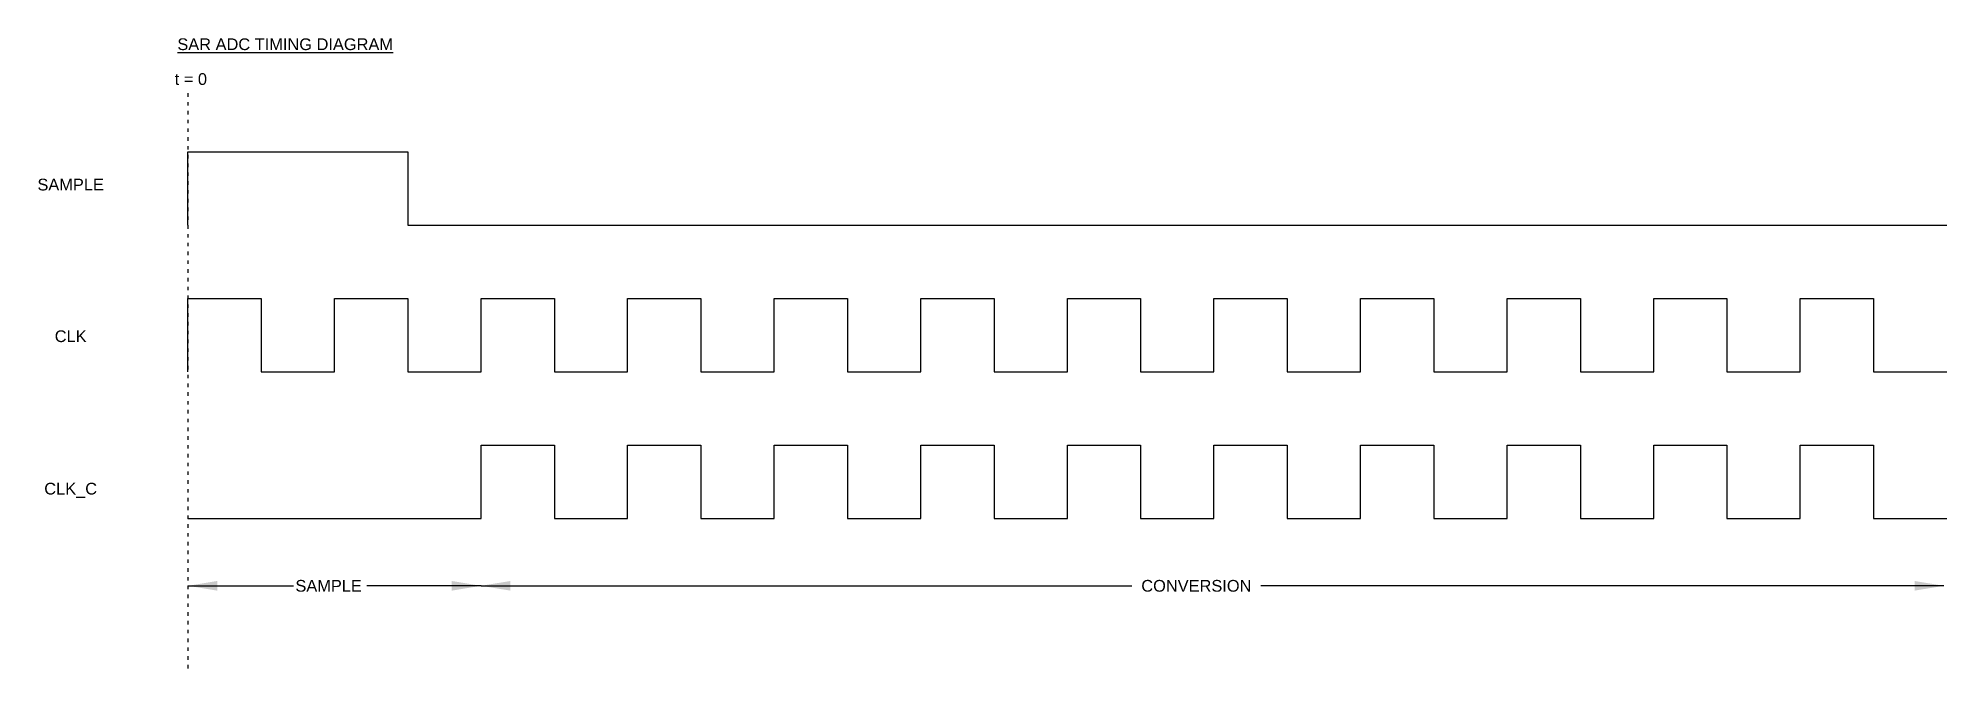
# Model space of a CAD drawing. Header units: inches. Extents: x 37 to 745, y -126 to 120.
# Drawn here: x 49.5 to 375, y -126 to -18.1 of the extents above; entities that cross this region are included whole.
import ezdxf

# ---------------------------------------------------------------- set-up
doc = ezdxf.new("R2010")
doc.units = ezdxf.units.IN
doc.header["$MEASUREMENT"] = 0
doc.linetypes.add('ACAD_ISO03W100', pattern=[30, 12, -18])
doc.styles.get("Standard").update_dxf_attribs({"font": 'arial.ttf'})
doc.dimstyles.get("Standard").update_dxf_attribs({"dimtxt": 0.18, "dimasz": 0.18, "dimexe": 0.18, "dimexo": 0.0625, "dimgap": 0.09, "dimtad": 0, "dimtih": 1, "dimtoh": 1, "dimdec": 4, "dimzin": 0, "dimdsep": 46, "dimtxsty": 'Standard', "dimcen": 0.09, "dimadec": 0, "dimazin": 0, "dimtfac": 1, "dimtdec": 4, "dimtofl": 0, "dimtmove": 0, "dimatfit": 3, "dimfxl": 1, "dimtolj": 1, "dimtzin": 0, "dimarcsym": 0})

msp = doc.modelspace()

# ---------------------------------------------------------------- texts
at = {"char_height": 2, "attachment_point": 2}
for s, insert, width in [('{\\LSAR ADC TIMING DIAGRAM}', (91.59, -18.13), 103.6561), ('t = 0', (75.5, -24.07), 14), ('SAMPLE', (55, -42.07), 14), ('CLK', (55, -67.93), 14), ('CLK_C', (55, -93.93), 14), ('SAMPLE', (99, -110.5), 14), ('CONVERSION', (247, -110.5), 14)]:
    msp.add_mtext(s, dxfattribs=dict(at, insert=insert, width=width))

# ---------------------------------------------------------------- linework, layer by layer
at = {"linetype": 'ACAD_ISO03W100', "ltscale": 0.05}
msp.add_line((75, -27.5), (75, -126), dxfattribs=at)
for p, q in [((75, -50), (75, -37.5)), ((75, -37.5), (112.5, -37.5)), ((112.5, -37.5), (112.5, -50)), ((112.5, -50), (375, -50)), ((75, -75), (75, -62.5)), ((75, -62.5), (87.5, -62.5)), ((87.5, -62.5), (87.5, -75)), ((100, -75), (100, -62.5)), ((100, -62.5), (112.5, -62.5)), ((112.5, -62.5), (112.5, -75)), ((125, -75), (125, -62.5)), ((125, -62.5), (137.5, -62.5)), ((137.5, -62.5), (137.5, -75)), ((150, -75), (150, -62.5)), ((150, -62.5), (162.5, -62.5)), ((162.5, -62.5), (162.5, -75)), ((175, -75), (175, -62.5)), ((175, -62.5), (187.5, -62.5)), ((187.5, -62.5), (187.5, -75)), ((200, -75), (200, -62.5)), ((200, -62.5), (212.5, -62.5)), ((212.5, -62.5), (212.5, -75)), ((225, -75), (225, -62.5)), ((225, -62.5), (237.5, -62.5)), ((237.5, -62.5), (237.5, -75)), ((250, -75), (250, -62.5)), ((250, -62.5), (262.5, -62.5)), ((262.5, -62.5), (262.5, -75)), ((275, -75), (275, -62.5)), ((275, -62.5), (287.5, -62.5)), ((287.5, -62.5), (287.5, -75)), ((300, -75), (300, -62.5)), ((300, -62.5), (312.5, -62.5)), ((312.5, -62.5), (312.5, -75)), ((325, -75), (325, -62.5)), ((325, -62.5), (337.5, -62.5)), ((337.5, -62.5), (337.5, -75)), ((350, -75), (350, -62.5)), ((350, -62.5), (362.5, -62.5)), ((362.5, -62.5), (362.5, -75)), ((87.5, -75), (100, -75)), ((112.5, -75), (125, -75)), ((137.5, -75), (150, -75)), ((162.5, -75), (175, -75)), ((187.5, -75), (200, -75)), ((212.5, -75), (225, -75)), ((237.5, -75), (250, -75)), ((262.5, -75), (275, -75)), ((287.5, -75), (300, -75)), ((312.5, -75), (325, -75)), ((337.5, -75), (350, -75)), ((362.5, -75), (375, -75)), ((125, -100), (125, -87.5)), ((125, -87.5), (137.5, -87.5)), ((137.5, -87.5), (137.5, -100)), ((150, -100), (150, -87.5)), ((150, -87.5), (162.5, -87.5)), ((162.5, -87.5), (162.5, -100)), ((175, -100), (175, -87.5)), ((175, -87.5), (187.5, -87.5)), ((187.5, -87.5), (187.5, -100)), ((200, -100), (200, -87.5)), ((200, -87.5), (212.5, -87.5)), ((212.5, -87.5), (212.5, -100)), ((225, -100), (225, -87.5)), ((225, -87.5), (237.5, -87.5)), ((237.5, -87.5), (237.5, -100)), ((250, -100), (250, -87.5)), ((250, -87.5), (262.5, -87.5)), ((262.5, -87.5), (262.5, -100)), ((275, -100), (275, -87.5)), ((275, -87.5), (287.5, -87.5)), ((287.5, -87.5), (287.5, -100)), ((300, -100), (300, -87.5)), ((300, -87.5), (312.5, -87.5)), ((312.5, -87.5), (312.5, -100)), ((325, -100), (325, -87.5)), ((325, -87.5), (337.5, -87.5)), ((337.5, -87.5), (337.5, -100)), ((350, -100), (350, -87.5)), ((350, -87.5), (362.5, -87.5)), ((362.5, -87.5), (362.5, -100)), ((75, -100), (125, -100)), ((137.5, -100), (150, -100)), ((162.5, -100), (175, -100)), ((187.5, -100), (200, -100)), ((212.5, -100), (225, -100)), ((237.5, -100), (250, -100)), ((262.5, -100), (275, -100)), ((287.5, -100), (300, -100)), ((312.5, -100), (325, -100)), ((337.5, -100), (350, -100)), ((362.5, -100), (375, -100))]:
    msp.add_line(p, q)

msp.set_redraw_order([(e.dxf.handle, doc.entitydb.next_handle()) for e in msp.query("TEXT MTEXT ATTDEF DIMENSION ARC_DIMENSION")])  # texts and dimensions are drawn at this point

# ---------------------------------------------------------------- leaders
for points in [[(75, -111.5), (93, -111.5)], [(125, -111.5), (105.5, -111.5)], [(125, -111.5), (236, -111.5)], [(374.5, -111.5), (258, -111.5)]]:
    msp.add_leader(points, dimstyle='Standard', override={"dimasz": 5, "dimgap": 0.09, "dimtad": 0})

doc.saveas('drawing.dxf')
